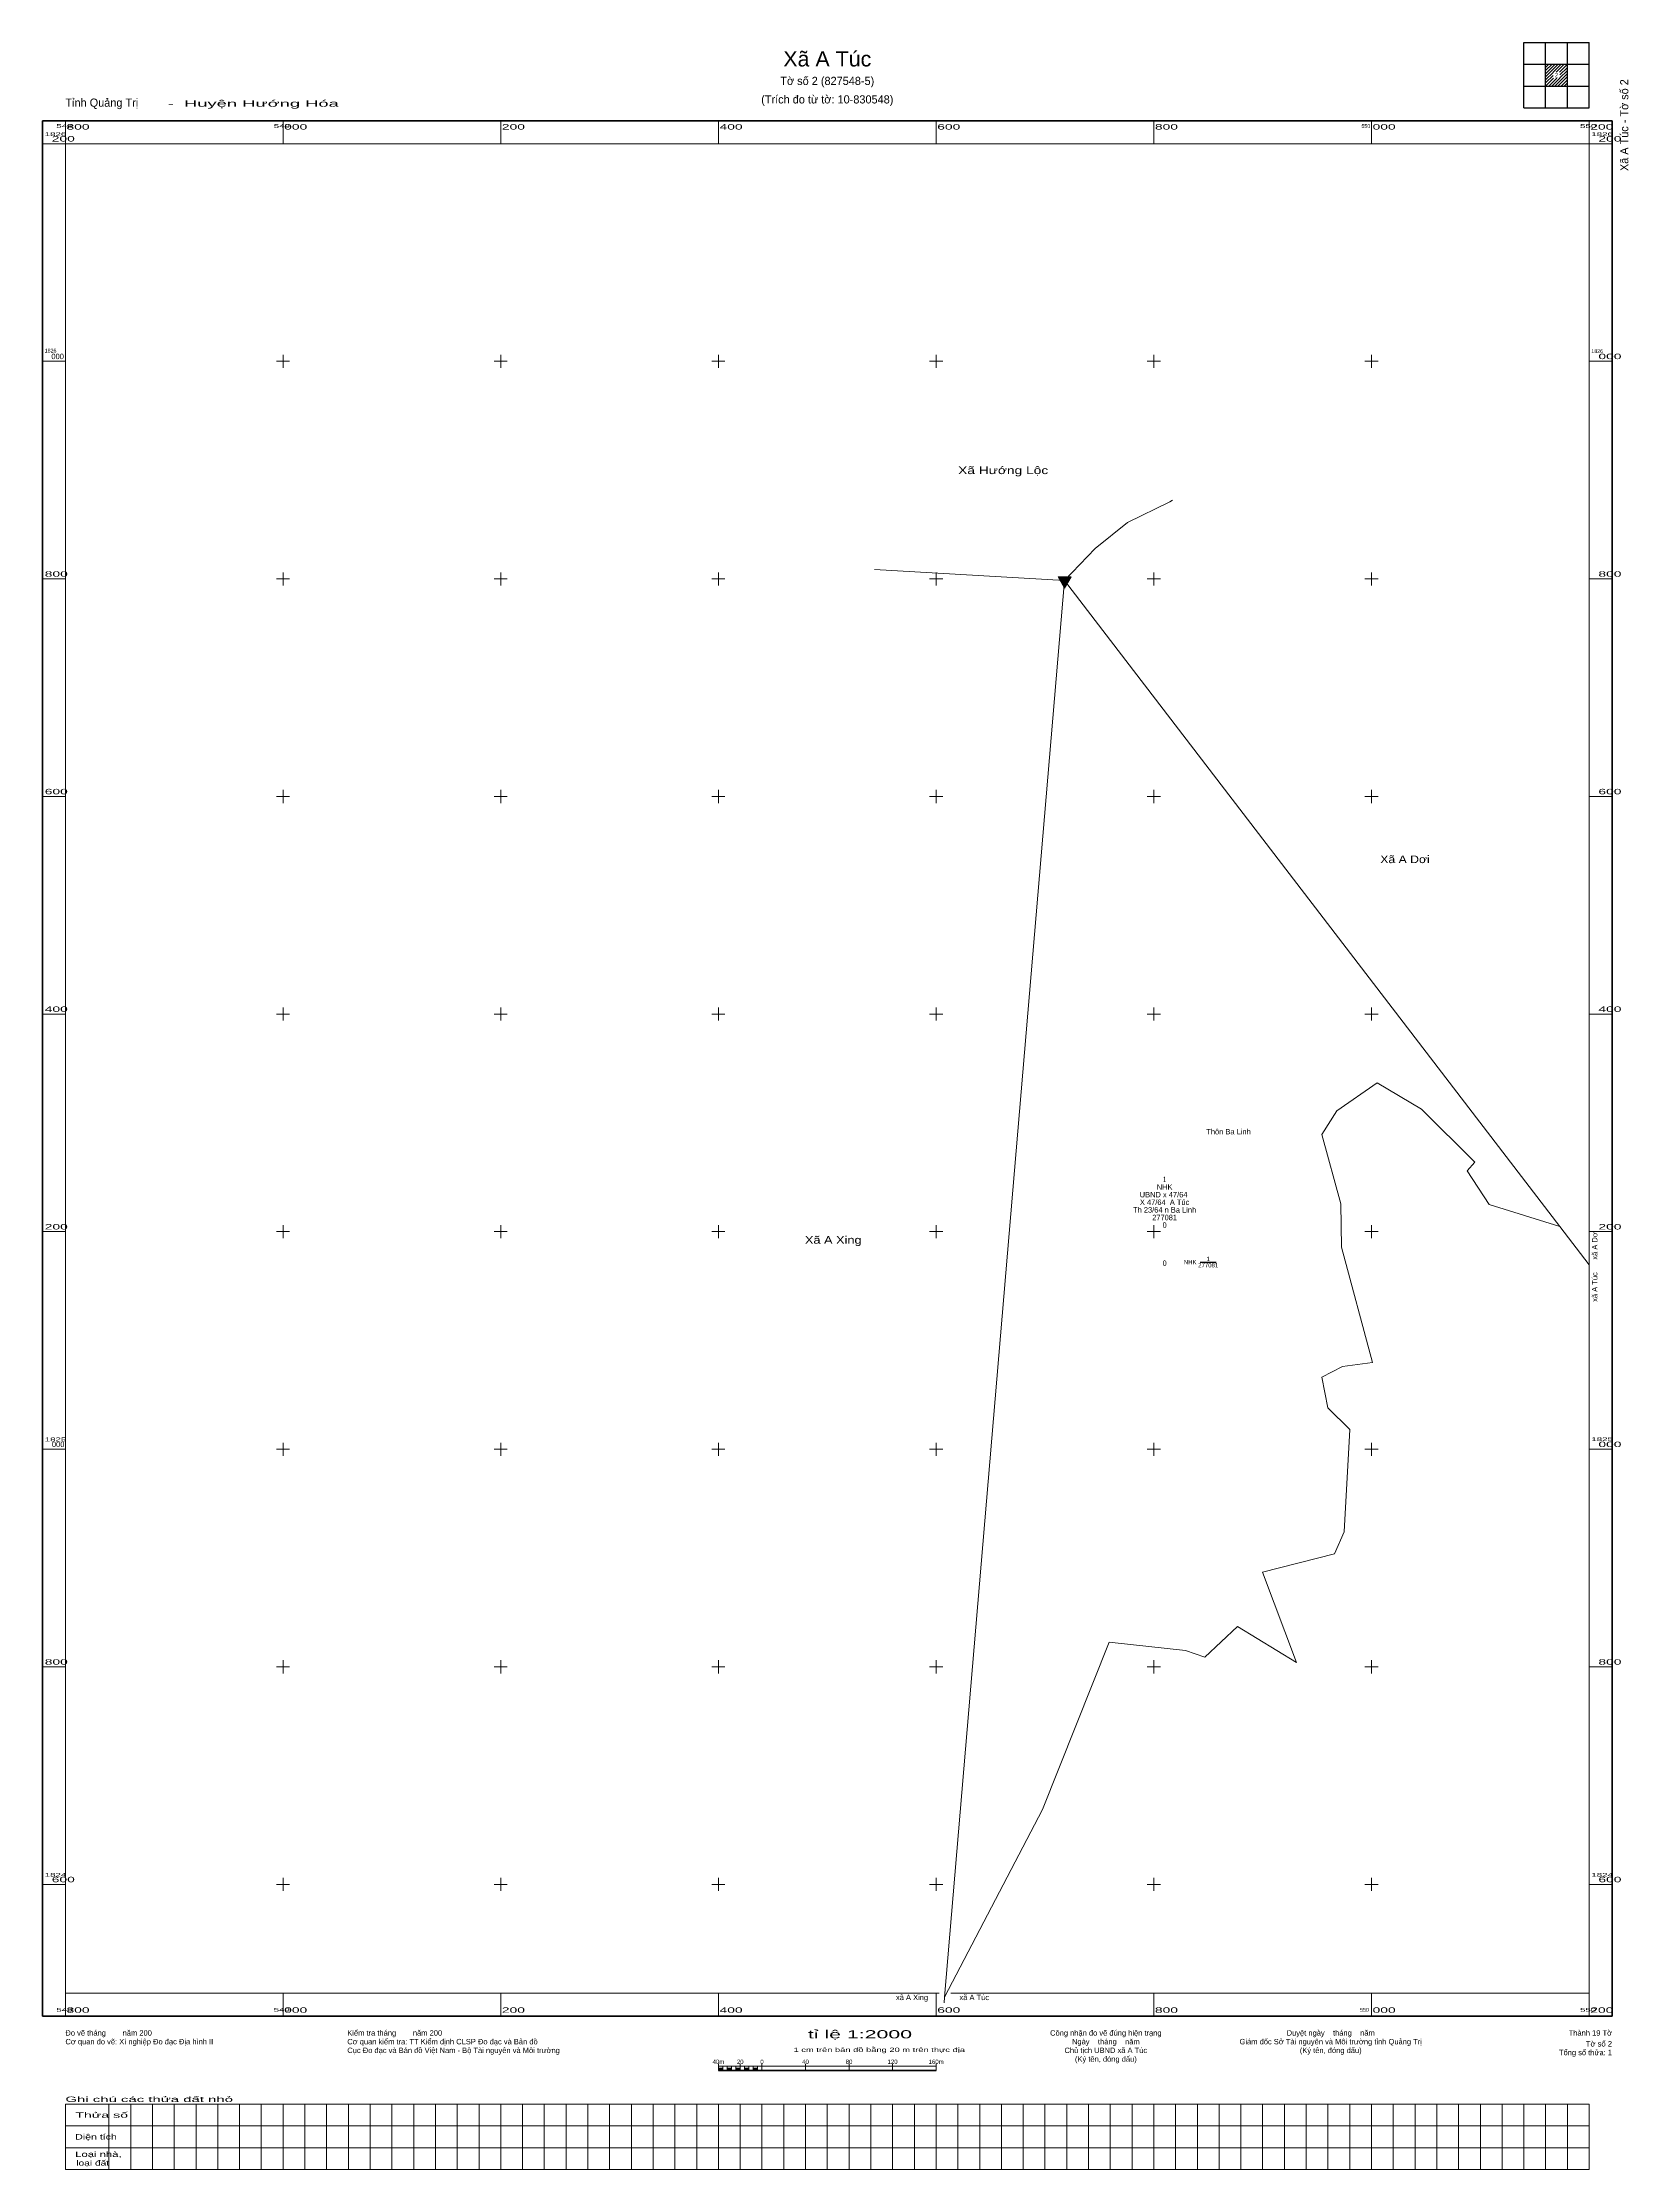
# Model space of a CAD drawing. Header units: metres. Extents: x 548779 to 550236, y 1824338 to 1826293.
import ezdxf
from ezdxf.enums import TextEntityAlignment as Align

# ---------------------------------------------------------------- set-up
doc = ezdxf.new("R2010")
doc.units = ezdxf.units.M
doc.header["$LTSCALE"] = 2
for name, color, linetype, lineweight in [('10', 7, 'Continuous', 13), ('13', 7, 'Continuous', 25), ('46', 7, 'Continuous', 13), ('47', 7, 'Continuous', 13), ('63', 7, 'Continuous', 13)]:
    doc.layers.add(name, color=color, linetype=linetype, lineweight=lineweight)
doc.layers.add('15', color=7, linetype='Continuous')
doc.layers.add('48', color=7, linetype='Continuous')

msp = doc.modelspace()

# ---------------------------------------------------------------- hatches: boundary and pattern name
at = {"layer": '47'}
msp.add_hatch(color=256, dxfattribs=at).paths.add_polyline_path([(549711.96, 1825801.88), (549723.96, 1825801.88), (549717.96, 1825791.49)])
at = {"layer": '63'}
for points in [[(549400, 1824429), (549400, 1824431), (549404, 1824431), (549404, 1824429)], [(549408, 1824429), (549408, 1824431), (549412, 1824431), (549412, 1824429)], [(549416, 1824429), (549416, 1824431), (549420, 1824431), (549420, 1824429)], [(549424, 1824429), (549424, 1824431), (549428, 1824431), (549428, 1824429)], [(549432, 1824429), (549432, 1824431), (549436, 1824431), (549436, 1824429)]]:
    msp.add_hatch(color=256, dxfattribs=at).paths.add_polyline_path(points)

# ---------------------------------------------------------------- linework, layer by layer
at = {"layer": '10'}
msp.add_lwpolyline([(549607.68, 1824496.4), (549697.73, 1824668.93), (549759.02, 1824822.52), (549829, 1824815), (549847, 1824809), (549877, 1824837), (549931, 1824804), (549900, 1824887), (549966, 1824904), (549975, 1824924), (549980, 1825018), (549960, 1825038), (549954.26, 1825066.2), (549973.35, 1825076.13), (550000.77, 1825079.78), (549972.32, 1825185.63), (549971.71, 1825225.71), (549954.38, 1825289.27), (549968.28, 1825311.13), (550005.2, 1825336.81), (550045.8, 1825312.44), (550095, 1825264), (550088, 1825256), (550108, 1825225), (550173.1, 1825204.66)], dxfattribs=at)
at = {"layer": '13'}
msp.add_line((549842.59, 1825172.07), (549857.36, 1825172.07), dxfattribs=at)
at = {"layer": '46'}
for p, q in [((549543.26, 1825808.63), (549717.96, 1825798.42)), ((550173.1, 1825204.66), (549717.96, 1825798.42)), ((550200, 1825169.56), (550173.1, 1825204.66)), ((549607.68, 1824496.4), (549607.23, 1824491.07))]:
    msp.add_line(p, q, dxfattribs=at)
for points in [[(549717.96, 1825798.42), (549746.22, 1825827.92), (549775.88, 1825851.83), (549814.61, 1825870.8), (549817.14, 1825872.49)], [(549717.96, 1825798.42), (549673.52, 1825274.36), (549607.68, 1824496.4)]]:
    msp.add_lwpolyline(points, dxfattribs=at)
at = {"layer": '47'}
msp.add_lwpolyline([(549711.96, 1825801.88), (549723.96, 1825801.88), (549717.96, 1825791.49)], close=True, dxfattribs=at)
at = {"layer": '63', "lineweight": 25}
for p, q in [((550140, 1826293), (550200, 1826293)), ((550140, 1826233), (550140, 1826293)), ((550160, 1826233), (550160, 1826293)), ((550180, 1826233), (550180, 1826293)), ((550140, 1826273), (550200, 1826273)), ((550140, 1826253), (550200, 1826253))]:
    msp.add_line(p, q, dxfattribs=at)
at = {"layer": '63'}
for p, q in [((550160, 1826272.8), (550160.2, 1826273)), ((550160, 1826269.96), (550163.04, 1826273)), ((550160, 1826267.16), (550165.84, 1826273)), ((550160, 1826264.32), (550168.68, 1826273)), ((550160, 1826261.48), (550171.52, 1826273)), ((550160, 1826258.64), (550166.88, 1826265.52)), ((550167, 1826265.68), (550174.36, 1826273)), ((550168.48, 1826253), (550180, 1826264.52)), ((550169.8, 1826265.68), (550177.16, 1826273)), ((550172.64, 1826265.68), (550180, 1826273)), ((550173.12, 1826263.32), (550180, 1826270.16)), ((550173.12, 1826260.52), (550180, 1826267.36)), ((550160, 1826255.84), (550166.88, 1826262.72)), ((550160, 1826253), (550167.36, 1826260.36)), ((550162.84, 1826253), (550170.2, 1826260.36)), ((550165.64, 1826253), (550173, 1826260.36)), ((550171.32, 1826253), (550180, 1826261.68)), ((550174.16, 1826253), (550180, 1826258.84)), ((550176.96, 1826253), (550180, 1826256.04)), ((550179.8, 1826253), (550180, 1826253.2)), ((548800, 1826200), (548800, 1826221)), ((549000, 1826200), (549000, 1826221)), ((549200, 1826200), (549200, 1826221)), ((549400, 1826200), (549400, 1826221)), ((549600, 1826200), (549600, 1826221)), ((549800, 1826200), (549800, 1826221)), ((550000, 1826200), (550000, 1826221)), ((550200, 1826200), (550200, 1826221)), ((548800, 1826200), (548779, 1826200)), ((550200, 1826200), (550221, 1826200)), ((548800, 1826000), (548779, 1826000)), ((548994, 1826000), (549006, 1826000)), ((549000, 1825994), (549000, 1826006)), ((549194, 1826000), (549206, 1826000)), ((549200, 1825994), (549200, 1826006)), ((549394, 1826000), (549406, 1826000)), ((549400, 1825994), (549400, 1826006)), ((549594, 1826000), (549606, 1826000)), ((549600, 1825994), (549600, 1826006)), ((549794, 1826000), (549806, 1826000)), ((549800, 1825994), (549800, 1826006)), ((549994, 1826000), (550006, 1826000)), ((550000, 1825994), (550000, 1826006)), ((550200, 1826000), (550221, 1826000)), ((548800, 1825800), (548779, 1825800)), ((548994, 1825800), (549006, 1825800)), ((549000, 1825794), (549000, 1825806)), ((549194, 1825800), (549206, 1825800)), ((549200, 1825794), (549200, 1825806)), ((549394, 1825800), (549406, 1825800)), ((549400, 1825794), (549400, 1825806)), ((549594, 1825800), (549606, 1825800)), ((549600, 1825794), (549600, 1825806)), ((549794, 1825800), (549806, 1825800)), ((549800, 1825794), (549800, 1825806)), ((549994, 1825800), (550006, 1825800)), ((550000, 1825794), (550000, 1825806)), ((550200, 1825800), (550221, 1825800)), ((548800, 1825600), (548779, 1825600)), ((548994, 1825600), (549006, 1825600)), ((549000, 1825594), (549000, 1825606)), ((549194, 1825600), (549206, 1825600)), ((549200, 1825594), (549200, 1825606)), ((549394, 1825600), (549406, 1825600)), ((549400, 1825594), (549400, 1825606)), ((549594, 1825600), (549606, 1825600)), ((549600, 1825594), (549600, 1825606)), ((549794, 1825600), (549806, 1825600)), ((549800, 1825594), (549800, 1825606)), ((549994, 1825600), (550006, 1825600)), ((550000, 1825594), (550000, 1825606)), ((550200, 1825600), (550221, 1825600)), ((549000, 1825394), (549000, 1825406)), ((549200, 1825394), (549200, 1825406)), ((549400, 1825394), (549400, 1825406)), ((549600, 1825394), (549600, 1825406)), ((549800, 1825394), (549800, 1825406)), ((550000, 1825394), (550000, 1825406)), ((548800, 1825400), (548779, 1825400)), ((548994, 1825400), (549006, 1825400)), ((549194, 1825400), (549206, 1825400)), ((549394, 1825400), (549406, 1825400)), ((549594, 1825400), (549606, 1825400)), ((549794, 1825400), (549806, 1825400)), ((549994, 1825400), (550006, 1825400)), ((550200, 1825400), (550221, 1825400)), ((548800, 1825200), (548779, 1825200)), ((548994, 1825200), (549006, 1825200)), ((549000, 1825194), (549000, 1825206)), ((549194, 1825200), (549206, 1825200)), ((549200, 1825194), (549200, 1825206)), ((549394, 1825200), (549406, 1825200)), ((549400, 1825194), (549400, 1825206)), ((549594, 1825200), (549606, 1825200)), ((549600, 1825194), (549600, 1825206)), ((549794, 1825200), (549806, 1825200)), ((549800, 1825194), (549800, 1825206)), ((549994, 1825200), (550006, 1825200)), ((550000, 1825194), (550000, 1825206)), ((550200, 1825200), (550221, 1825200)), ((548800, 1825000), (548779, 1825000)), ((548994, 1825000), (549006, 1825000)), ((549000, 1824994), (549000, 1825006)), ((549194, 1825000), (549206, 1825000)), ((549200, 1824994), (549200, 1825006)), ((549394, 1825000), (549406, 1825000)), ((549400, 1824994), (549400, 1825006)), ((549594, 1825000), (549606, 1825000)), ((549600, 1824994), (549600, 1825006)), ((549794, 1825000), (549806, 1825000)), ((549800, 1824994), (549800, 1825006)), ((549994, 1825000), (550006, 1825000)), ((550000, 1824994), (550000, 1825006)), ((550200, 1825000), (550221, 1825000)), ((548800, 1824800), (548779, 1824800)), ((548994, 1824800), (549006, 1824800)), ((549000, 1824794), (549000, 1824806)), ((549194, 1824800), (549206, 1824800)), ((549200, 1824794), (549200, 1824806)), ((549394, 1824800), (549406, 1824800)), ((549400, 1824794), (549400, 1824806)), ((549594, 1824800), (549606, 1824800)), ((549600, 1824794), (549600, 1824806)), ((549794, 1824800), (549806, 1824800)), ((549800, 1824794), (549800, 1824806)), ((549994, 1824800), (550006, 1824800)), ((550000, 1824794), (550000, 1824806)), ((550200, 1824800), (550221, 1824800)), ((549000, 1824594), (549000, 1824606)), ((549200, 1824594), (549200, 1824606)), ((549400, 1824594), (549400, 1824606)), ((549600, 1824594), (549600, 1824606)), ((549800, 1824594), (549800, 1824606)), ((550000, 1824594), (550000, 1824606)), ((548800, 1824600), (548779, 1824600)), ((548994, 1824600), (549006, 1824600)), ((549194, 1824600), (549206, 1824600)), ((549394, 1824600), (549406, 1824600)), ((549594, 1824600), (549606, 1824600)), ((549794, 1824600), (549806, 1824600)), ((549994, 1824600), (550006, 1824600)), ((550200, 1824600), (550221, 1824600)), ((548800, 1824500), (548800, 1824479)), ((549000, 1824500), (549000, 1824479)), ((549200, 1824500), (549200, 1824479)), ((549400, 1824500), (549400, 1824479)), ((549600, 1824500), (549600, 1824479)), ((549800, 1824500), (549800, 1824479)), ((550000, 1824500), (550000, 1824479)), ((550200, 1824500), (550200, 1824479)), ((549400, 1824429), (549400, 1824435)), ((549400, 1824433), (549600, 1824433)), ((549404, 1824429), (549404, 1824433)), ((549408, 1824429), (549408, 1824433)), ((549412, 1824429), (549412, 1824433)), ((549416, 1824429), (549416, 1824433)), ((549420, 1824429), (549420, 1824435)), ((549420, 1824429), (549420, 1824433)), ((549424, 1824429), (549424, 1824433)), ((549428, 1824429), (549428, 1824433)), ((549432, 1824429), (549432, 1824433)), ((549436, 1824429), (549436, 1824433)), ((549440, 1824429), (549440, 1824435)), ((549480, 1824429), (549480, 1824435)), ((549520, 1824429), (549520, 1824435)), ((549560, 1824429), (549560, 1824435)), ((549600, 1824429), (549600, 1824435)), ((548840, 1824398), (548840, 1824338)), ((548860, 1824398), (548860, 1824338)), ((548880, 1824398), (548880, 1824338)), ((548900, 1824398), (548900, 1824338)), ((548920, 1824398), (548920, 1824338)), ((548940, 1824398), (548940, 1824338)), ((548960, 1824398), (548960, 1824338)), ((548980, 1824398), (548980, 1824338)), ((549000, 1824398), (549000, 1824338)), ((549020, 1824398), (549020, 1824338)), ((549040, 1824398), (549040, 1824338)), ((549060, 1824398), (549060, 1824338)), ((549080, 1824398), (549080, 1824338)), ((549100, 1824398), (549100, 1824338)), ((549120, 1824398), (549120, 1824338)), ((549140, 1824398), (549140, 1824338)), ((549160, 1824398), (549160, 1824338)), ((549180, 1824398), (549180, 1824338)), ((549200, 1824398), (549200, 1824338)), ((549220, 1824398), (549220, 1824338)), ((549240, 1824398), (549240, 1824338)), ((549260, 1824398), (549260, 1824338)), ((549280, 1824398), (549280, 1824338)), ((549300, 1824398), (549300, 1824338)), ((549320, 1824398), (549320, 1824338)), ((549340, 1824398), (549340, 1824338)), ((549360, 1824398), (549360, 1824338)), ((549380, 1824398), (549380, 1824338)), ((549400, 1824398), (549400, 1824338)), ((549420, 1824398), (549420, 1824338)), ((549440, 1824398), (549440, 1824338)), ((549460, 1824398), (549460, 1824338)), ((549480, 1824398), (549480, 1824338)), ((549500, 1824398), (549500, 1824338)), ((549520, 1824398), (549520, 1824338)), ((549540, 1824398), (549540, 1824338)), ((549560, 1824398), (549560, 1824338)), ((549580, 1824398), (549580, 1824338)), ((549600, 1824398), (549600, 1824338)), ((549620, 1824398), (549620, 1824338)), ((549640, 1824398), (549640, 1824338)), ((549660, 1824398), (549660, 1824338)), ((549680, 1824398), (549680, 1824338)), ((549700, 1824398), (549700, 1824338)), ((549720, 1824398), (549720, 1824338)), ((549740, 1824398), (549740, 1824338)), ((549760, 1824398), (549760, 1824338)), ((549780, 1824398), (549780, 1824338)), ((549800, 1824398), (549800, 1824338)), ((549820, 1824398), (549820, 1824338)), ((549840, 1824398), (549840, 1824338)), ((549860, 1824398), (549860, 1824338)), ((549880, 1824398), (549880, 1824338)), ((549900, 1824398), (549900, 1824338)), ((549920, 1824398), (549920, 1824338)), ((549940, 1824398), (549940, 1824338)), ((549960, 1824398), (549960, 1824338)), ((549980, 1824398), (549980, 1824338)), ((550000, 1824398), (550000, 1824338)), ((550020, 1824398), (550020, 1824338)), ((550040, 1824398), (550040, 1824338)), ((550060, 1824398), (550060, 1824338)), ((550080, 1824398), (550080, 1824338)), ((550100, 1824398), (550100, 1824338)), ((550120, 1824398), (550120, 1824338)), ((550140, 1824398), (550140, 1824338)), ((550160, 1824398), (550160, 1824338)), ((550180, 1824398), (550180, 1824338)), ((548800, 1824378), (550200, 1824378)), ((548800, 1824358), (550200, 1824358))]:
    msp.add_line(p, q, dxfattribs=at)
at = {"layer": '63', "lineweight": 53}
msp.add_line((549400, 1824429), (549600, 1824429), dxfattribs=at)
at = {"layer": '63', "lineweight": 25}
msp.add_lwpolyline([(550140, 1826233), (550200, 1826233), (550200, 1826293)], dxfattribs=at)
at = {"layer": '63', "lineweight": 158}
msp.add_lwpolyline([(548779, 1826221), (550221, 1826221), (550221, 1824479), (548779, 1824479)], close=True, dxfattribs=at)
at = {"layer": '63'}
msp.add_lwpolyline([(549602.9, 1824500), (548800, 1824500), (548800, 1826200), (550200, 1826200), (550200, 1824500), (549613.54, 1824500)], dxfattribs=at)
for points in [[(549400, 1824429), (549400, 1824431), (549404, 1824431), (549404, 1824429)], [(549408, 1824429), (549408, 1824431), (549412, 1824431), (549412, 1824429)], [(549416, 1824429), (549416, 1824431), (549420, 1824431), (549420, 1824429)], [(549424, 1824429), (549424, 1824431), (549428, 1824431), (549428, 1824429)], [(549432, 1824429), (549432, 1824431), (549436, 1824431), (549436, 1824429)], [(548800, 1824398), (550200, 1824398), (550200, 1824338), (548800, 1824338)]]:
    msp.add_lwpolyline(points, close=True, dxfattribs=at)

# ---------------------------------------------------------------- texts
at = {"layer": '13'}
msp.add_text('NHK ', height=4, dxfattribs=at).set_placement((549840.74, 1825170.07), align=Align.RIGHT)
msp.add_text('277081', height=4, dxfattribs=at).set_placement((549849.97, 1825167.18), align=Align.CENTER)
at = {"layer": '13', "width": 0.9}
msp.add_text('1', height=4, dxfattribs=at).set_placement((549849.98, 1825172.96), align=Align.CENTER)
at = {"layer": '15'}
for s, width, p in [('1', 0.65, (549809.92, 1825245.52)), ('X 47/64  A Túc', 0.9, (549809.92, 1825224.52)), ('UBND x 47/64 ', 0.9, (549809.93, 1825231.52)), ('Th 23/64 n Ba Linh', 0.9, (549809.92, 1825217.52)), ('277081', 0.85, (549809.93, 1825210.52)), ('0', 0.8, (549809.92, 1825203.52)), ('0', 0.8, (549809.92, 1825168.52))]:
    msp.add_text(s, height=5, dxfattribs=dict(at, width=width)).set_placement(p, align=Align.CENTER)
msp.add_text('NHK', height=5, dxfattribs=at).set_placement((549809.92, 1825238.52), align=Align.CENTER)
at = {"layer": '48'}
for s, height, width, p in [('Xã Hướng Lộc', 7, 1.35, (549661.58, 1825896.33)), ('Xã A Dơi', 7, 1.2, (550030.76, 1825538.75)), ('Thôn Ba Linh', 5, 0.9, (549868.65, 1825289.42)), ('Xã A Xing', 7, 1.25, (549505.47, 1825188.9))]:
    msp.add_text(s, height=height, dxfattribs=dict(at, width=width)).set_placement(p, align=Align.CENTER)
at = {"layer": '63'}
for s, height, width, p in [('Xã A Túc', 14, 1.05, (549500.01, 1826271)), ('2', 4, 0.85, (550170.01, 1826261)), ('tỉ lệ 1:2000', 7.5, 1.95, (549530.01, 1824458.5)), ('1 cm trên bản đồ bằng 20 m trên thực địa', 4, 1.6, (549547.75, 1824446)), ('40m', 4, 0.95, (549400, 1824435)), ('20', 4, 0.95, (549420, 1824435)), ('0', 4, 0.9, (549440, 1824435)), ('40', 4, 0.95, (549480, 1824435)), ('80', 4, 0.95, (549520, 1824435)), ('120', 4, 0.95, (549559.99, 1824435)), ('160m', 4, 0.95, (549600.01, 1824435))]:
    msp.add_text(s, height=height, dxfattribs=dict(at, width=width)).set_placement(p, align=Align.CENTER)
for s, height, p in [('(Trích đo từ tờ: 10-830548)', 7.5, (549499.99, 1826237)), ('Tờ số 2 (827548-5)', 7.5, (549499.99, 1826254)), ('xã A Xing               xã A Túc  ', 5, (549607.78, 1824493.66)), ('Công nhận đo vẽ đúng hiện trạng', 5, (549755.92, 1824461)), ('Duyệt ngày    tháng    năm', 5, (549962.53, 1824461)), ('Chủ tịch UBND xã A Túc', 5, (549755.91, 1824445)), ('Ngày    tháng    năm', 5, (549755.93, 1824453)), ('Giám đốc Sở Tài nguyên và Môi trường tỉnh Quảng Trị', 5, (549962.54, 1824453)), ('(Ký tên, đóng dấu)', 5, (549962.54, 1824445)), ('(Ký tên, đóng dấu)', 5, (549755.94, 1824437))]:
    msp.add_text(s, height=height, dxfattribs=at).set_placement(p, align=Align.CENTER)
msp.add_text('Xã A Túc - Tờ số 2', height=7.48, rotation=90.001, dxfattribs=at).set_placement((550235.96, 1826174.9))
for s, height, p in [('Tỉnh Quảng Trị', 7.5, (548800, 1826234)), ('Đo vẽ tháng        năm 200', 5, (548800, 1824461)), ('Kiểm tra tháng        năm 200', 5, (549059, 1824461)), ('Cơ quan đo vẽ: Xí nghiệp Đo đạc Địa hình II', 5, (548800, 1824453)), ('Cơ quan kiểm tra: TT Kiểm định CLSP Đo đạc và Bản đồ', 5, (549059, 1824453)), ('Cục Đo đạc và Bản đồ Việt Nam - Bộ Tài nguyên và Môi trường', 5, (549059, 1824445))]:
    msp.add_text(s, height=height, dxfattribs=at).set_placement(p)
for s, height, width, p in [('  -  Huyện Hướng Hóa', 6, 2.1, (548884.64, 1826234)), ('1826', 3.5, 1.9, (548781, 1826207)), ('800', 5, 1.9, (548801, 1826213)), ('000', 5, 1.9, (549001, 1826213)), ('200', 5, 1.9, (549201, 1826213)), ('400', 5, 1.9, (549401, 1826213)), ('600', 5, 1.9, (549601, 1826213)), ('800', 5, 1.9, (549801, 1826213)), ('000', 5, 1.9, (550001, 1826213)), ('200', 5, 1.9, (550201, 1826213)), ('1826', 3.5, 1.9, (550202, 1826207)), ('1826', 3.5, 0.95, (548781, 1826008.07)), ('1826', 3.5, 0.95, (550202, 1826007.61)), ('000', 5, 0.95, (548787.1, 1826002)), ('800', 5, 1.9, (548781, 1825802)), ('600', 5, 1.9, (548781, 1825602)), ('400', 5, 1.9, (548781, 1825402)), ('200', 5, 1.9, (548781, 1825202)), ('1825', 3.5, 1.9, (548781, 1825007.32)), ('000', 5, 0.95, (548787.55, 1825002)), ('1825', 3.5, 1.9, (550202, 1825007.47)), ('800', 5, 1.9, (548781, 1824802)), ('1824', 3.5, 1.9, (548781, 1824607)), ('1824', 3.5, 1.9, (550202, 1824607)), ('800', 5, 1.9, (548801, 1824482)), ('000', 5, 1.9, (549001, 1824482)), ('200', 5, 1.9, (549201, 1824482)), ('400', 5, 1.9, (549401, 1824482)), ('600', 5, 1.9, (549601, 1824482)), ('800', 5, 1.9, (549801, 1824482)), ('000', 5, 1.9, (550001, 1824482)), ('200', 5, 1.9, (550201, 1824482)), ('Ghi chú các thửa đất nhỏ', 5, 2.05, (548800, 1824400)), ('Thửa số', 5, 1.95, (548809, 1824385.5)), ('Diện tích', 5, 1.45, (548809, 1824365.5)), ('Loại nhà,', 5, 1.55, (548809, 1824349.5)), ('loại đất', 5, 1.4, (548810, 1824341.5))]:
    msp.add_text(s, height=height, dxfattribs=dict(at, width=width)).set_placement(p)
for s, height, width, p in [('200', 5, 1.9, (548808.64, 1826202)), ('548', 3.5, 1.9, (548806.45, 1826214.5)), ('549', 3.5, 1.9, (549006.24, 1826214.5)), ('550', 3.5, 0.95, (549998.84, 1826214.5)), ('550', 3.5, 1.9, (550206.45, 1826214.5)), ('200', 5, 1.9, (550229.64, 1826202)), ('000', 5, 1.9, (550229.64, 1826002)), ('800', 5, 1.9, (550229.64, 1825802)), ('600', 5, 1.9, (550229.64, 1825602)), ('400', 5, 1.9, (550229.64, 1825402)), ('200', 5, 1.9, (550229.64, 1825202)), ('000', 5, 1.9, (550229.64, 1825002)), ('800', 5, 1.9, (550229.64, 1824802)), ('600', 5, 1.9, (548808.64, 1824602)), ('600', 5, 1.9, (550229.64, 1824602)), ('548', 3.5, 1.9, (548806.45, 1824483)), ('549', 3.5, 1.9, (549006.18, 1824483)), ('550', 3.5, 0.95, (549997.58, 1824483)), ('550', 3.5, 1.9, (550206.45, 1824483)), ('Tổng số thửa: 1', 5, 0.95, (550221, 1824443)), ('Tờ số 2', 5, 1.05, (550221, 1824451))]:
    msp.add_text(s, height=height, dxfattribs=dict(at, width=width)).set_placement(p, align=Align.RIGHT)
msp.add_text('xã A Túc      xã A Dơi ', height=5, rotation=90, dxfattribs=at).set_placement((550207.57, 1825169.21), align=Align.CENTER)
msp.add_text('Thành 19 Tờ', height=5, dxfattribs=at).set_placement((550221, 1824461), align=Align.RIGHT)

doc.saveas('drawing.dxf')
